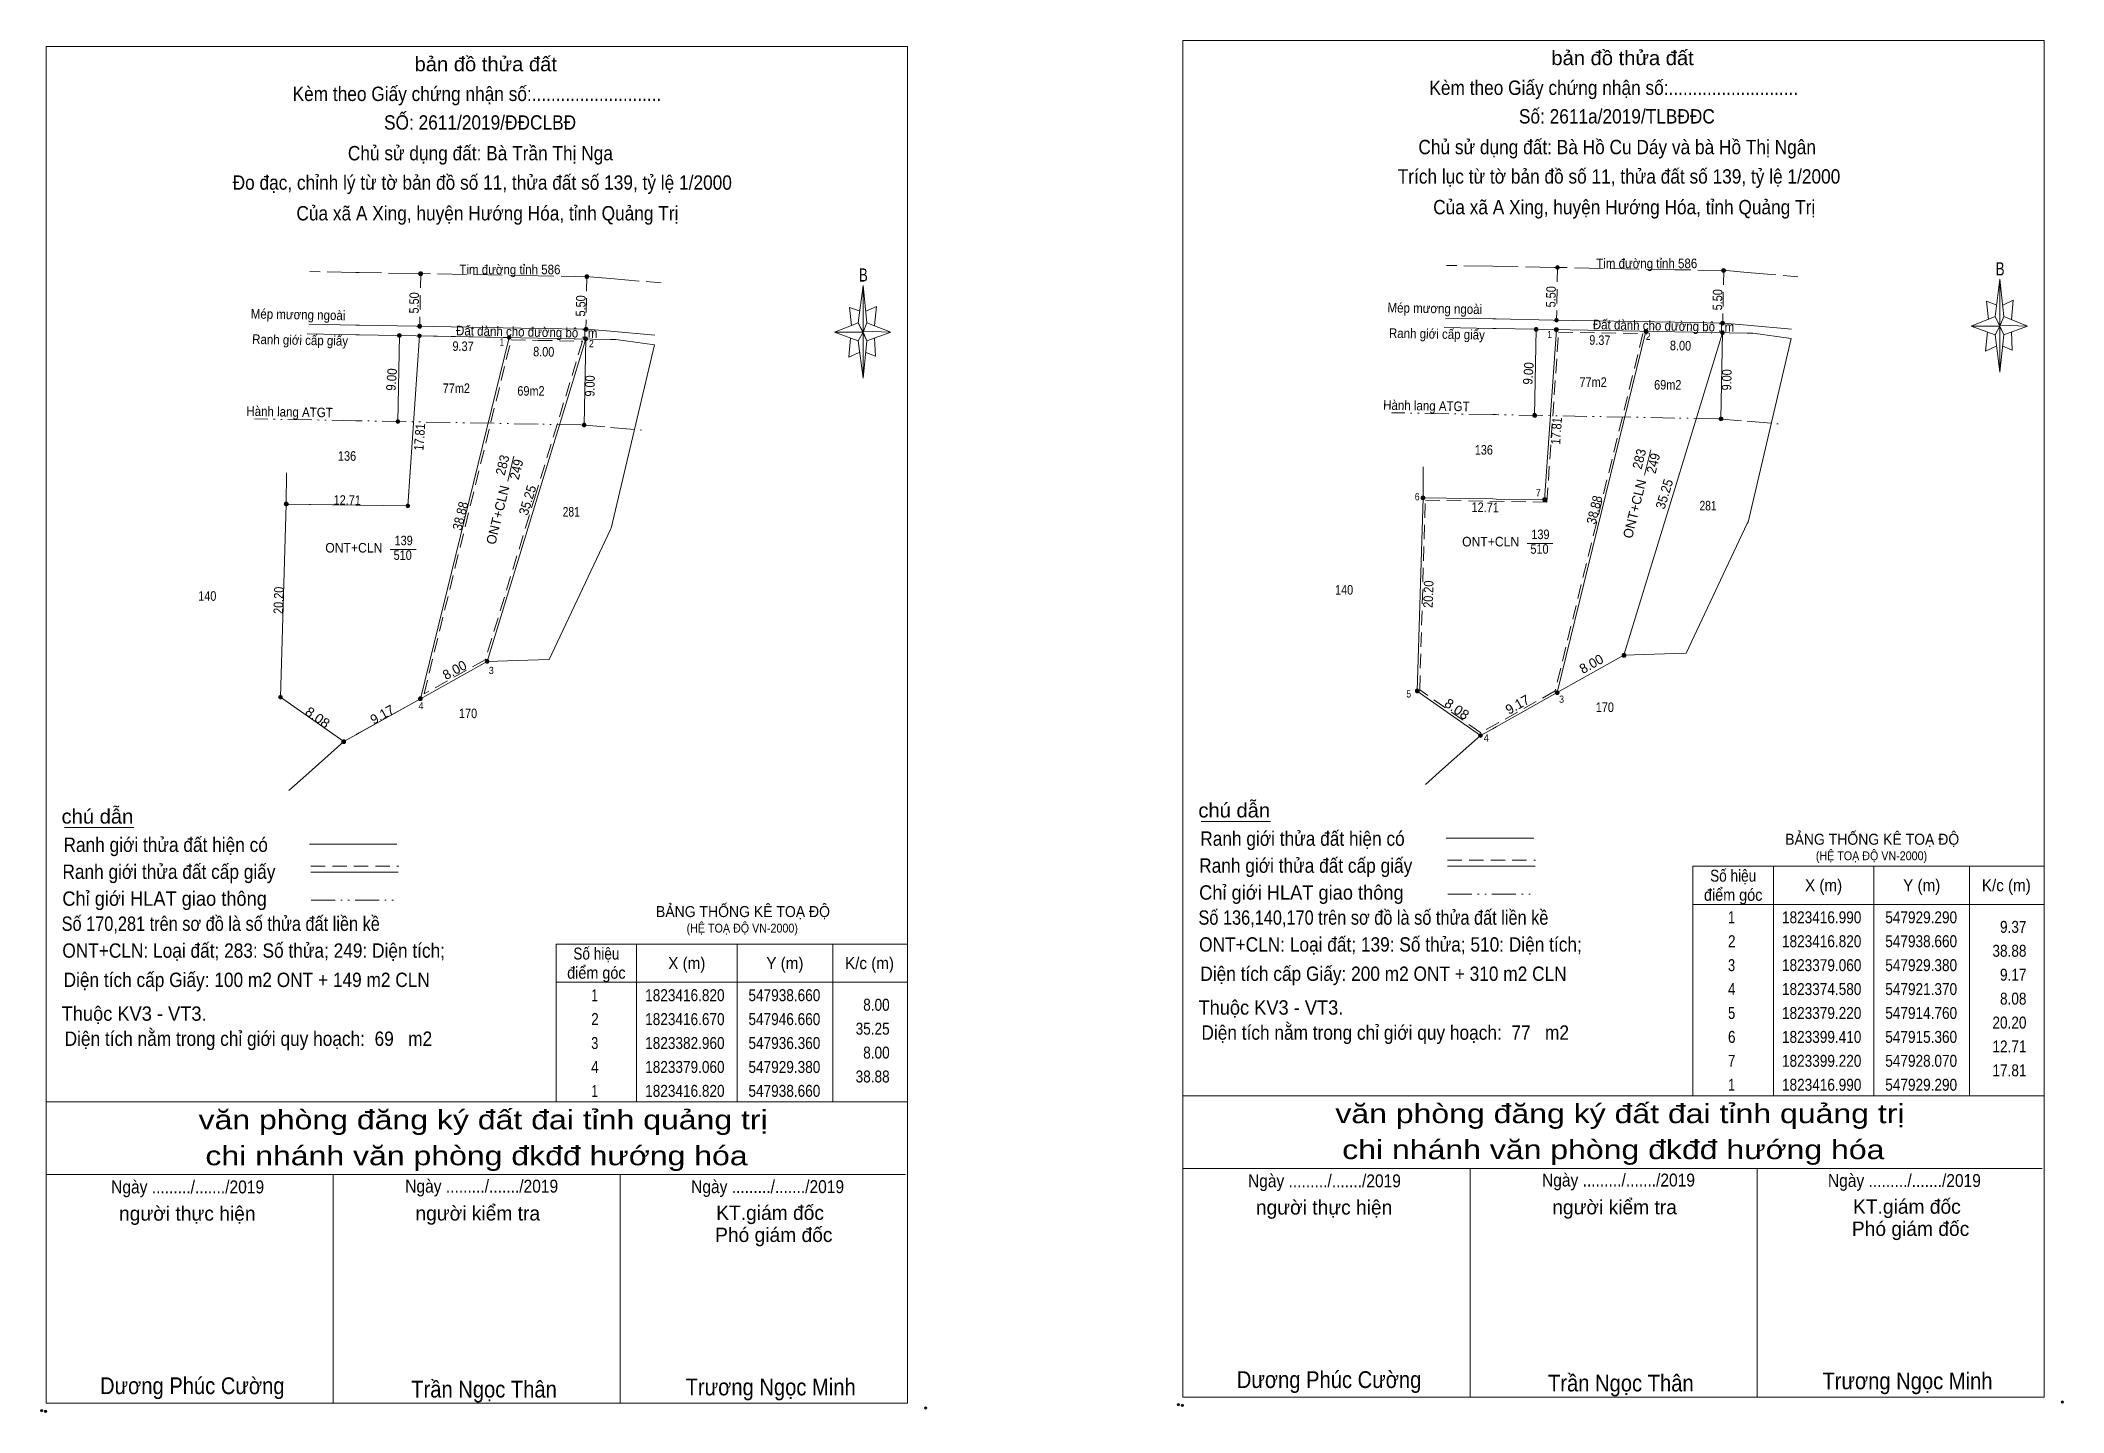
# Model space of a CAD drawing. Header units: metres. Extents: x 547522 to 547955, y 1823369 to 1823671.
# Drawn here: x 547522.4 to 547733.8, y 1823527.9 to 1823671.3 of the extents above; entities that cross this region are included whole.
import ezdxf
from ezdxf.enums import TextEntityAlignment as Align

# ---------------------------------------------------------------- set-up
doc = ezdxf.new("R2010")
doc.units = ezdxf.units.M
doc.header["$LTSCALE"] = 0.5
doc.header["$PDMODE"] = 32
doc.header["$PDSIZE"] = 0.25
for name, pattern in [('DASH_DOUBLE_DOT', [9.2, 5, -1.2, 0.3, -1.2, 0.3, -1.2]), ('DOT_DASHED', [7.7, 5, -1.2, 0.3, -1.2]), ('LONG_DASHED', [7.5, 6, -1.5]), ('MEDIUM_DASHED', [4.5, 3, -1.5])]:
    doc.linetypes.add(name, pattern=pattern)
for name, color, linetype, lineweight in [('1', 7, 'Continuous', 13), ('17', 7, 'Continuous', 13), ('5', 7, 'Continuous', 13), ('6', 7, 'Continuous', 13), ('63', 7, 'Continuous', 13), ('7', 7, 'Continuous', 13)]:
    doc.layers.add(name, color=color, linetype=linetype, lineweight=lineweight)

msp = doc.modelspace()

# ---------------------------------------------------------------- texts
at = {"layer": '1', "width": 0.95}
for s, p in [('283', (547689.9298, 1823627.4512)), ('283', (547571.1298, 1823626.8112)), ('249', (547572.5947, 1823626.3612)), ('249', (547691.3947, 1823627.0012))]:
    msp.add_text(s, height=1, rotation=76.252, dxfattribs=at).set_placement(p, align=Align.CENTER)
at = {"layer": '1'}
for p in [(547570.6431, 1823621.5962), (547689.4431, 1823622.2362)]:
    msp.add_text('ONT+CLN', height=1, rotation=76.252, dxfattribs=at).set_placement(p, align=Align.CENTER)
for s, width, p in [('139', 0.85, (547679.12, 1823619.19)), ('ONT+CLN', 0.95, (547555.115, 1823617.79)), ('510', 0.85, (547560.22, 1823617.02)), ('139', 0.85, (547560.32, 1823618.55)), ('ONT+CLN', 0.95, (547673.915, 1823618.43)), ('510', 0.85, (547679.02, 1823617.66))]:
    msp.add_text(s, height=1, dxfattribs=dict(at, width=width)).set_placement(p, align=Align.CENTER)
for s, height, width, p in [('BẢNG THỐNG KÊ TOẠ ĐỘ ', 1.15, 0.95, (547704.7, 1823587.25)), ('(HỆ TOẠ ĐỘ VN-2000)', 0.93, 0.9, (547707.9, 1823585.63)), ('BẢNG THỐNG KÊ TOẠ ĐỘ ', 1.15, 0.95, (547586.69, 1823579.69)), ('(HỆ TOẠ ĐỘ VN-2000)', 0.93, 0.9, (547589.89, 1823578.07))]:
    msp.add_text(s, height=height, dxfattribs=dict(at, width=width)).set_placement(p)
at = {"layer": '5'}
for s, height, width, p in [('bản đồ thửa đất', 1.5, 1.05, (547568.9, 1823668.09)), ('bản đồ thửa đất', 1.5, 1.05, (547687.7, 1823668.73)), ('Kèm theo Giấy chứng nhận số:...........................', 1.5, 0.9, (547567.98, 1823664.98)), ('Kèm theo Giấy chứng nhận số:...........................', 1.5, 0.9, (547686.78, 1823665.62)), ('SỐ: 2611/2019/ĐĐCLBĐ', 1.5, 0.9, (547568.305, 1823661.99)), ('Số: 2611a/2019/TLBĐĐC', 1.5, 0.9, (547687.105, 1823662.63)), ('Chủ sử dụng đất: Bà Trần Thị Nga', 1.5, 0.9, (547568.34, 1823658.78)), ('Chủ sử dụng đất: Bà Hồ Cu Dáy và bà Hồ Thị Ngân', 1.5, 0.9, (547687.14, 1823659.42)), ('Đo đạc, chỉnh lý từ tờ bản đồ số 11, thửa đất số 139, tỷ lệ 1/2000 ', 1.5, 0.9, (547568.785, 1823655.71)), ('Trích lục từ tờ bản đồ số 11, thửa đất số 139, tỷ lệ 1/2000 ', 1.5, 0.9, (547687.58, 1823656.35)), ('Của xã A Xing, huyện Hướng Hóa, tỉnh Quảng Trị', 1.5, 0.9, (547569.075, 1823652.5)), ('Của xã A Xing, huyện Hướng Hóa, tỉnh Quảng Trị', 1.5, 0.9, (547687.875, 1823653.14)), ('B', 1.378, 0.75, (547727.16, 1823646.75)), ('B', 1.378, 0.75, (547608.36, 1823646.11)), ('văn phòng đăng ký đất đai tỉnh quảng trị', 2, 1.25, (547568.625, 1823557.51)), ('văn phòng đăng ký đất đai tỉnh quảng trị', 2, 1.25, (547687.425, 1823558.15)), ('chi nhánh văn phòng đkđđ hướng hóa', 2, 1.25, (547567.935, 1823553.75)), ('chi nhánh văn phòng đkđđ hướng hóa', 2, 1.25, (547686.735, 1823554.39)), ('Ngày ........./......./2019', 1.35, 0.9, (547656.545, 1823551.45)), ('Ngày ........./......./2019', 1.35, 0.9, (547687.275, 1823551.53)), ('Ngày ........./......./2019', 1.35, 0.9, (547717.155, 1823551.48)), ('Ngày ........./......./2019', 1.35, 0.9, (547537.745, 1823550.81)), ('Ngày ........./......./2019', 1.35, 0.9, (547568.475, 1823550.89)), ('Ngày ........./......./2019', 1.35, 0.9, (547598.355, 1823550.84)), ('Dương Phúc Cường', 1.75, 0.9, (547538.23, 1823529.83)), ('Trần Ngọc Thân', 1.75, 0.9, (547568.72, 1823529.47)), ('Trương Ngọc Minh', 1.75, 0.9, (547598.675, 1823529.7)), ('Dương Phúc Cường', 1.75, 0.9, (547657.03, 1823530.47)), ('Trần Ngọc Thân', 1.75, 0.9, (547687.52, 1823530.11)), ('Trương Ngọc Minh', 1.75, 0.9, (547717.475, 1823530.34))]:
    msp.add_text(s, height=height, dxfattribs=dict(at, width=width)).set_placement(p, align=Align.CENTER)
for s, p in [('người kiểm tra', (547686.865, 1823548.62)), ('KT.giám đốc', (547717.415, 1823548.68)), ('người thực hiện', (547537.71, 1823547.96)), ('người kiểm tra', (547568.065, 1823547.98)), ('KT.giám đốc', (547598.615, 1823548.04)), ('người thực hiện', (547656.51, 1823548.6)), ('Phó giám đốc', (547599, 1823545.73)), ('Phó giám đốc', (547717.8, 1823546.37))]:
    msp.add_text(s, height=1.5, dxfattribs=at).set_placement(p, align=Align.CENTER)
at = {"layer": '6'}
for s, width, p in [('chú dẫn', 1.05, (547524.57, 1823589.46)), ('chú dẫn', 1.05, (547643.37, 1823590.1)), ('Ranh giới thửa đất hiện có ', 0.9, (547643.57, 1823587.14)), ('Ranh giới thửa đất hiện có ', 0.9, (547524.77, 1823586.5)), ('Ranh giới thửa đất cấp giấy', 0.9, (547524.66, 1823583.68)), ('Ranh giới thửa đất cấp giấy', 0.9, (547643.46, 1823584.32)), ('Chỉ giới HLAT giao thông', 0.95, (547524.65, 1823580.87)), ('Chỉ giới HLAT giao thông', 0.95, (547643.45, 1823581.51)), ('Số 136,140,170 trên sơ đồ là số thửa đất liền kề', 0.85, (547643.38, 1823578.89)), ('Số 170,281 trên sơ đồ là số thửa đất liền kề', 0.85, (547524.58, 1823578.25)), ('ONT+CLN: Loại đất; 283: Số thửa; 249: Diện tích;', 0.9, (547524.65, 1823575.44)), ('ONT+CLN: Loại đất; 139: Số thửa; 510: Diện tích;', 0.9, (547643.45, 1823576.08)), ('Diện tích cấp Giấy: 100 m2 ONT + 149 m2 CLN ', 0.9, (547524.78, 1823572.38)), ('Diện tích cấp Giấy: 200 m2 ONT + 310 m2 CLN ', 0.9, (547643.58, 1823573.02)), ('Thuộc KV3 - VT3.', 0.95, (547524.58, 1823568.85)), ('Thuộc KV3 - VT3.', 0.95, (547643.38, 1823569.49)), ('Diện tích nằm trong chỉ giới quy hoạch:  69   m2', 0.9, (547524.89, 1823566.23)), ('Diện tích nằm trong chỉ giới quy hoạch:  77   m2', 0.9, (547643.69, 1823566.87))]:
    msp.add_text(s, height=1.5, dxfattribs=dict(at, width=width)).set_placement(p)
at = {"layer": '63'}
for s, height, rotation, width, p in [('9.37', 1, 358.961, 0.85, (547566.5209, 1823638.8498)), ('8.00', 1, 358.926, 0.85, (547574.9506, 1823638.2788)), ('9.37', 0.9999, 358.961, 0.85, (547685.3209, 1823639.4898)), ('8.00', 0.9999, 358.926, 0.85, (547693.7506, 1823638.9188)), ('17.81', 1, 86.073, 0.85, (547562.4782, 1823629.8308)), ('17.81', 1, 86.073, 0.85, (547681.2782, 1823630.4708)), ('35.25', 0.9999, 73.01, 0.95, (547573.7441, 1823623.1189)), ('35.25', 0.9998, 73.01, 0.95, (547692.5441, 1823623.7589)), ('12.71', 1, 359.144, 0.85, (547554.4175, 1823622.769)), ('38.88', 1, 76.192, 0.9, (547566.7313, 1823621.5007)), ('38.88', 1, 76.192, 0.9, (547566.7313, 1823621.5007)), ('12.71', 1, 359.144, 0.85, (547673.3375, 1823622.009)), ('38.88', 1, 76.192, 0.9, (547685.2413, 1823622.1307)), ('20.20', 1, 88.298, 0.85, (547547.7537, 1823612.7801)), ('20.20', 1, 88.298, 0.85, (547667.9037, 1823613.4201)), ('8.08', 1, 324.932, 1.05, (547551.0427, 1823600.1427)), ('8.08', 1, 324.932, 1.05, (547670.1027, 1823601.0227))]:
    msp.add_text(s, height=height, rotation=rotation, dxfattribs=dict(at, width=width)).set_placement(p, align=Align.CENTER)
for s, height, rotation, p in [('8.00', 0.9999, 29.194, (547565.8861, 1823605.0751)), ('8.00', 0.9998, 29.194, (547684.6862, 1823605.7151)), ('9.17', 1, 29.218, (547558.3209, 1823600.4173)), ('9.17', 1, 29.218, (547676.9609, 1823601.4573))]:
    msp.add_text(s, height=height, rotation=rotation, dxfattribs=at).set_placement(p, align=Align.CENTER)
for s, width, p in [('Số hiệu', 0.85, (547699.26, 1823583.39)), ('điểm góc', 0.9, (547699.26, 1823581.39)), ('X (m)', 0.95, (547708.71, 1823582.39)), ('Y (m)', 0.95, (547718.965, 1823582.39)), ('K/c (m)', 0.95, (547727.805, 1823582.39)), (' 1', 0.75, (547698.91, 1823579.04)), ('1823416.990', 0.85, (547708.51, 1823579.04)), ('547929.290', 0.85, (547718.91, 1823579.04)), ('Số hiệu', 0.85, (547580.46, 1823575.25)), (' 2', 0.85, (547698.915, 1823576.54)), ('1823416.820', 0.85, (547708.51, 1823576.54)), ('547938.660', 0.85, (547718.91, 1823576.54)), ('điểm góc', 0.9, (547580.46, 1823573.25)), ('X (m)', 0.95, (547589.91, 1823574.25)), ('Y (m)', 0.95, (547600.165, 1823574.25)), ('K/c (m)', 0.95, (547609.005, 1823574.25)), (' 3', 0.8, (547698.905, 1823574.04)), ('1823379.060', 0.85, (547708.51, 1823574.04)), ('547929.380', 0.85, (547718.91, 1823574.04)), (' 1', 0.75, (547580.11, 1823570.9)), ('1823416.820', 0.85, (547589.71, 1823570.9)), ('547938.660', 0.85, (547600.11, 1823570.9)), (' 4', 0.85, (547698.91, 1823571.54)), ('1823374.580', 0.85, (547708.51, 1823571.54)), ('547921.370', 0.85, (547718.91, 1823571.54)), (' 2', 0.85, (547580.115, 1823568.4)), ('1823416.670', 0.85, (547589.71, 1823568.4)), ('547946.660', 0.85, (547600.11, 1823568.4)), (' 5', 0.8, (547698.915, 1823569.04)), ('1823379.220', 0.85, (547708.51, 1823569.04)), ('547914.760', 0.85, (547718.91, 1823569.04)), (' 6', 0.85, (547698.915, 1823566.54)), ('1823399.410', 0.85, (547708.51, 1823566.54)), ('547915.360', 0.85, (547718.91, 1823566.54)), (' 3', 0.8, (547580.105, 1823565.9)), ('1823382.960', 0.85, (547589.71, 1823565.9)), ('547936.360', 0.85, (547600.11, 1823565.9)), (' 7', 0.8, (547698.915, 1823564.04)), ('1823399.220', 0.85, (547708.51, 1823564.04)), ('547928.070', 0.85, (547718.91, 1823564.04)), (' 4', 0.85, (547580.11, 1823563.4)), ('1823379.060', 0.85, (547589.71, 1823563.4)), ('547929.380', 0.85, (547600.11, 1823563.4)), (' 1', 0.75, (547580.11, 1823560.9)), ('1823416.820', 0.85, (547589.71, 1823560.9)), ('547938.660', 0.85, (547600.11, 1823560.9)), (' 1', 0.75, (547698.91, 1823561.54)), ('1823416.990', 0.85, (547708.51, 1823561.54)), ('547929.290', 0.85, (547718.91, 1823561.54))]:
    msp.add_text(s, height=1.25, dxfattribs=dict(at, width=width)).set_placement(p, align=Align.CENTER)
at = {"layer": '63', "width": 0.85}
for s, p in [('9.37', (547729.91, 1823578.04)), ('38.88', (547729.91, 1823575.54)), ('9.17', (547729.91, 1823573.04)), ('8.08', (547729.91, 1823570.54)), ('8.00', (547611.11, 1823569.9)), ('35.25', (547611.11, 1823567.4)), ('20.20', (547729.91, 1823568.04)), ('8.00', (547611.11, 1823564.9)), ('12.71', (547729.91, 1823565.54)), ('38.88', (547611.11, 1823562.4)), ('17.81', (547729.91, 1823563.04))]:
    msp.add_text(s, height=1.25, dxfattribs=at).set_placement(p, align=Align.RIGHT)
at = {"layer": '7'}
for s, width, p in [('Tim đường tỉnh 586', 0.9, (547571.425, 1823646.87)), ('Tim đường tỉnh 586', 0.9, (547690.225, 1823647.51)), ('77m2', 0.85, (547565.825, 1823634.46)), ('69m2', 0.85, (547573.625, 1823634.18)), ('77m2', 0.85, (547684.625, 1823635.1)), ('69m2', 0.85, (547692.425, 1823634.82)), ('136', 0.85, (547673.205, 1823628.02)), ('136', 0.85, (547554.405, 1823627.38)), ('281', 0.8, (547577.835, 1823621.55)), ('281', 0.8, (547696.635, 1823622.19)), ('140', 0.85, (547658.6, 1823613.39)), ('140', 0.85, (547539.8, 1823612.75)), ('170', 0.85, (547567.05, 1823600.48)), ('170', 0.85, (547685.85, 1823601.12))]:
    msp.add_text(s, height=1, dxfattribs=dict(at, width=width)).set_placement(p, align=Align.CENTER)
for s, height, rotation, width, p in [('5.50', 1, 88.958, 0.85, (547680.7106, 1823644.5109)), ('5.50', 1, 88.958, 0.85, (547561.9106, 1823643.8709)), ('5.50', 1, 88.958, 0.85, (547579.3206, 1823643.5609)), ('Mép mương ngoài', 1, 358.939, 0.9, (547668.0757, 1823642.8016)), ('5.50', 1, 88.958, 0.85, (547698.1206, 1823644.2009)), ('Mép mương ngoài', 1, 358.939, 0.9, (547549.2757, 1823642.1616)), ('Đất dành cho đường bộ 1m', 1, 358.926, 0.9, (547573.1756, 1823640.357)), ('Đất dành cho đường bộ 1m', 0.9999, 358.926, 0.9, (547691.9756, 1823640.997)), ('Ranh giới cấp giấy', 1, 358.923, 0.9, (547549.4906, 1823639.4977)), ('Ranh giới cấp giấy', 0.9999, 358.923, 0.9, (547668.2906, 1823640.1377)), ('9.00', 0.9999, 85.991, 0.9, (547678.3509, 1823636.4751)), ('9.00', 1, 85.991, 0.9, (547559.5509, 1823635.835)), ('9.00', 1, 88.918, 0.85, (547580.2814, 1823635.1906)), ('9.00', 0.9999, 88.918, 0.85, (547699.0814, 1823635.8306)), ('Hành lang ATGT', 1, 358.934, 0.9, (547548.3907, 1823631.9947)), ('Hành lang ATGT', 0.9999, 358.934, 0.9, (547667.1907, 1823632.6347))]:
    msp.add_text(s, height=height, rotation=rotation, dxfattribs=dict(at, width=width)).set_placement(p, align=Align.CENTER)
for s, width, p in [(' 1', 0.9, (547570.83, 1823639.41)), (' 2', 0.9, (547580.19, 1823639.25)), (' 1', 0.9, (547680.33, 1823640.21)), (' 2', 0.9, (547690.63, 1823640.01)), (' 7', 0.95, (547679.16, 1823623.68)), (' 6', 0.9, (547666.49, 1823623.25)), (' 3', 0.95, (547569.74, 1823605.09)), (' 5', 0.9, (547665.61, 1823602.64)), (' 4', 0.95, (547562.4, 1823601.39)), (' 3', 0.95, (547681.59, 1823602.09)), (' 4', 0.95, (547673.72, 1823598.03))]:
    msp.add_text(s, height=0.75, dxfattribs=dict(at, width=width)).set_placement(p, align=Align.RIGHT)

# ---------------------------------------------------------------- hatches: boundary and pattern name
at = {"layer": '63'}
for points in [[(547681.1, 1823647.58, 1), (547680.7, 1823647.58, 1)], [(547562.3, 1823646.94, 1), (547561.9, 1823646.94, 1)], [(547579.67, 1823646.62, 1), (547579.27, 1823646.62, 1)], [(547698.47, 1823647.26, 1), (547698.07, 1823647.26, 1)], [(547562.2, 1823641.44, 1), (547561.8, 1823641.44, 1)], [(547579.57, 1823641.12, 1), (547579.17, 1823641.12, 1)], [(547678.87, 1823641.12, 1), (547678.47, 1823641.12, 1)], [(547680.98, 1823641.08, 1), (547680.58, 1823641.08, 1)], [(547681, 1823642.08, 1), (547680.6, 1823642.08, 1)], [(547698.37, 1823641.76, 1), (547697.97, 1823641.76, 1)], [(547560.07, 1823640.48, 1), (547559.67, 1823640.48, 1)], [(547562.18, 1823640.44, 1), (547561.78, 1823640.44, 1)], [(547571.55, 1823640.27, 1), (547571.15, 1823640.27, 1)], [(547579.55, 1823640.12, 1), (547579.15, 1823640.12, 1)], [(547690.35, 1823640.91, 1), (547689.95, 1823640.91, 1)], [(547698.35, 1823640.76, 1), (547697.95, 1823640.76, 1)], [(547559.91, 1823631.48, 1), (547559.51, 1823631.48, 1)], [(547579.38, 1823631.12, 1), (547578.98, 1823631.12, 1)], [(547678.71, 1823632.12, 1), (547678.31, 1823632.12, 1)], [(547698.18, 1823631.76, 1), (547697.78, 1823631.76, 1)], [(547548.25, 1823622.86, 1), (547547.85, 1823622.86, 1)], [(547560.96, 1823622.67, 1), (547560.56, 1823622.67, 1)], [(547667.05, 1823623.5, 1), (547666.65, 1823623.5, 1)], [(547679.76, 1823623.31, 1), (547679.36, 1823623.31, 1)], [(547569.25, 1823606.41, 1), (547568.85, 1823606.41, 1)], [(547688.05, 1823607.05, 1), (547687.65, 1823607.05, 1)], [(547666.45, 1823603.31, 1), (547666.05, 1823603.31, 1)], [(547681.07, 1823603.15, 1), (547680.67, 1823603.15, 1)], [(547547.65, 1823602.67, 1), (547547.25, 1823602.67, 1)], [(547562.27, 1823602.51, 1), (547561.87, 1823602.51, 1)], [(547554.26, 1823598.03, 1), (547553.86, 1823598.03, 1)], [(547673.06, 1823598.67, 1), (547672.66, 1823598.67, 1)]]:
    msp.add_hatch(color=256, dxfattribs=at).paths.add_polyline_path(points)

# ---------------------------------------------------------------- linework, layer by layer
at = {"layer": '1'}
msp.add_lwpolyline([(547561.98, 1823640.44), (547571.35, 1823640.27), (547562.07, 1823602.51), (547554.06, 1823598.03), (547547.45, 1823602.67), (547548.05, 1823622.86), (547560.76, 1823622.67)], close=True, dxfattribs=at)
at = {"layer": '1', "linetype": 'MEDIUM_DASHED'}
for points in [[(547574.13, 1823623.89), (547568.84, 1823606.58), (547562.45, 1823603.01), (547571.55, 1823640.02), (547574.37, 1823639.96)], [(547574.37, 1823639.96), (547579.01, 1823639.88), (547574.13, 1823623.89)]]:
    msp.add_lwpolyline(points, dxfattribs=at)
msp.add_lwpolyline([(547681.01, 1823640.83), (547689.83, 1823640.67), (547680.65, 1823603.32), (547672.88, 1823598.96), (547666.5, 1823603.44), (547667.09, 1823623.25), (547679.79, 1823623.06)], close=True, dxfattribs=at)
at = {"layer": '17'}
for p, q in [((547524.88, 1823589.05), (547532.12, 1823589.05)), ((547643.68, 1823589.69), (547650.92, 1823589.69))]:
    msp.add_line(p, q, dxfattribs=at)
at = {"layer": '5'}
for p, q in [((547607.83, 1823641.81), (547608.33, 1823645.71)), ((547726.63, 1823642.45), (547727.13, 1823646.35)), ((547608.73, 1823641.81), (547611.23, 1823640.81)), ((547726.63, 1823640.55), (547724.13, 1823641.45)), ((547727.53, 1823642.45), (547730.03, 1823641.45)), ((547607.83, 1823639.91), (547605.33, 1823640.81)), ((547608.73, 1823639.91), (547608.33, 1823636.01)), ((547609.53, 1823640.21), (547609.63, 1823638.31)), ((547727.53, 1823640.55), (547727.13, 1823636.65)), ((547728.43, 1823638.95), (547727.43, 1823639.35)), ((547728.33, 1823640.85), (547728.43, 1823638.95)), ((547609.63, 1823638.31), (547608.63, 1823638.71)), ((547641.76, 1823561.01), (547731.76, 1823561.01)), ((547522.96, 1823560.37), (547612.96, 1823560.37)), ((547522.96, 1823552.77), (547612.76, 1823552.77)), ((547522.96, 1823552.77), (547612.76, 1823552.77)), ((547522.96, 1823552.77), (547612.76, 1823552.77)), ((547552.96, 1823528.87), (547552.96, 1823552.77)), ((547582.96, 1823528.87), (547582.96, 1823552.77)), ((547641.76, 1823553.41), (547731.56, 1823553.41)), ((547641.76, 1823553.41), (547731.56, 1823553.41)), ((547641.76, 1823553.41), (547731.56, 1823553.41)), ((547671.76, 1823529.51), (547671.76, 1823553.41)), ((547701.76, 1823529.51), (547701.76, 1823553.41))]:
    msp.add_line(p, q, dxfattribs=at)
for points in [[(547641.76, 1823671.31), (547731.76, 1823671.31), (547731.76, 1823529.51), (547641.76, 1823529.51)], [(547522.96, 1823670.67), (547612.96, 1823670.67), (547612.96, 1823528.87), (547522.96, 1823528.87)], [(547608.33, 1823645.71), (547608.73, 1823641.81), (547608.33, 1823640.81)], [(547727.13, 1823646.35), (547727.53, 1823642.45), (547727.13, 1823641.45)], [(547608.33, 1823640.81), (547605.33, 1823640.81), (547607.83, 1823641.81), (547608.73, 1823639.91), (547611.23, 1823640.81), (547608.33, 1823640.91)], [(547727.13, 1823641.45), (547724.13, 1823641.45), (547726.63, 1823642.45), (547727.53, 1823640.55), (547730.03, 1823641.45), (547727.13, 1823641.55)], [(547727.13, 1823641.45), (547727.13, 1823636.65), (547726.63, 1823640.55)], [(547608.33, 1823640.81), (547608.33, 1823636.01), (547607.83, 1823639.91)]]:
    msp.add_lwpolyline(points, close=True, dxfattribs=at)
for points in [[(547608.03, 1823643.01), (547606.93, 1823643.41), (547607.13, 1823641.51)], [(547608.63, 1823643.01), (547609.73, 1823643.51), (547609.53, 1823641.51)], [(547726.83, 1823643.65), (547725.73, 1823644.05), (547725.93, 1823642.15)], [(547727.43, 1823643.65), (547728.53, 1823644.15), (547728.33, 1823642.15)], [(547608.33, 1823640.81), (547607.83, 1823641.81), (547605.33, 1823640.81)], [(547727.13, 1823641.45), (547726.63, 1823642.45), (547724.13, 1823641.45)], [(547727.13, 1823641.45), (547727.53, 1823640.55), (547730.03, 1823641.45)], [(547607.03, 1823640.21), (547606.83, 1823638.21), (547607.93, 1823638.71)], [(547608.33, 1823640.81), (547608.73, 1823639.91), (547611.23, 1823640.81)], [(547725.83, 1823640.85), (547725.63, 1823638.85), (547726.73, 1823639.35)], [(547612.96, 1823528.87), (547522.96, 1823528.87), (547522.96, 1823552.77)], [(547731.76, 1823529.51), (547641.76, 1823529.51), (547641.76, 1823553.41)]]:
    msp.add_lwpolyline(points, dxfattribs=at)
for p in [(547522.49, 1823528.1), (547522.89, 1823528.03), (547641.29, 1823528.74), (547641.69, 1823528.67)]:
    msp.add_point(p, dxfattribs=at)
at = {"layer": '6'}
for p, q in [((547550.48, 1823587.31), (547559.62, 1823587.31)), ((547669.28, 1823587.95), (547678.42, 1823587.95)), ((547550.62, 1823584.38), (547559.76, 1823584.38)), ((547669.42, 1823585.02), (547678.56, 1823585.02))]:
    msp.add_line(p, q, dxfattribs=at)
at = {"layer": '6', "linetype": 'MEDIUM_DASHED'}
for p, q in [((547550.62, 1823585), (547559.82, 1823585)), ((547669.42, 1823585.64), (547678.62, 1823585.64))]:
    msp.add_line(p, q, dxfattribs=at)
at = {"layer": '6'}
for p in [(547614.86, 1823528.37), (547733.66, 1823529.01)]:
    msp.add_point(p, dxfattribs=at)
at = {"layer": '63'}
for p, q in [((547571.21, 1823625.24), (547571.85, 1823627.87)), ((547690.01, 1823625.88), (547690.65, 1823628.51)), ((547558.92, 1823618.11), (547561.63, 1823618.11)), ((547677.72, 1823618.75), (547680.43, 1823618.75)), ((547703.46, 1823585.01), (547703.46, 1823561.01)), ((547713.96, 1823585.01), (547713.96, 1823561.01)), ((547723.96, 1823585.01), (547723.96, 1823561.01)), ((547695.06, 1823581.01), (547731.76, 1823581.01)), ((547584.66, 1823576.87), (547584.66, 1823560.37)), ((547595.16, 1823576.87), (547595.16, 1823560.37)), ((547605.16, 1823576.87), (547605.16, 1823560.37)), ((547576.26, 1823572.87), (547612.96, 1823572.87))]:
    msp.add_line(p, q, dxfattribs=at)
at = {"layer": '63', "linetype": 'DASH_DOUBLE_DOT'}
for p, q in [((547669.45, 1823582.1), (547678.65, 1823582.1)), ((547550.65, 1823581.46), (547559.85, 1823581.46))]:
    msp.add_line(p, q, dxfattribs=at)
at = {"layer": '63'}
for points in [[(547695.06, 1823585.01), (547731.76, 1823585.01), (547731.76, 1823561.01), (547695.06, 1823561.01)], [(547576.26, 1823576.87), (547612.96, 1823576.87), (547612.96, 1823560.37), (547576.26, 1823560.37)]]:
    msp.add_lwpolyline(points, close=True, dxfattribs=at)
for centre in [(547680.9, 1823647.58), (547562.1, 1823646.94), (547579.47, 1823646.62), (547698.27, 1823647.26), (547562, 1823641.44), (547579.37, 1823641.12), (547678.67, 1823641.12), (547680.78, 1823641.08), (547680.8, 1823642.08), (547698.17, 1823641.76), (547559.87, 1823640.48), (547561.98, 1823640.44), (547571.35, 1823640.27), (547579.35, 1823640.12), (547690.15, 1823640.91), (547698.15, 1823640.76), (547559.71, 1823631.48), (547579.18, 1823631.12), (547678.51, 1823632.12), (547697.98, 1823631.76), (547548.05, 1823622.86), (547560.76, 1823622.67), (547666.85, 1823623.5), (547679.56, 1823623.31), (547569.05, 1823606.41), (547687.85, 1823607.05), (547666.25, 1823603.31), (547680.87, 1823603.15), (547547.45, 1823602.67), (547562.07, 1823602.51), (547554.06, 1823598.03), (547672.86, 1823598.67)]:
    msp.add_circle(centre, 0.2, dxfattribs=at)
at = {"layer": '7', "linetype": 'LONG_DASHED'}
for p, q in [((547674.13, 1823647.71), (547669.3, 1823647.8)), ((547680.54, 1823647.59), (547674.48, 1823647.7)), ((547555.33, 1823647.07), (547550.5, 1823647.16)), ((547561.74, 1823646.95), (547555.68, 1823647.06)), ((547579.77, 1823646.61), (547581.94, 1823646.42)), ((547581.94, 1823646.42), (547587.22, 1823645.97)), ((547698.57, 1823647.25), (547700.74, 1823647.06)), ((547700.74, 1823647.06), (547706.02, 1823646.61))]:
    msp.add_line(p, q, dxfattribs=at)
at = {"layer": '7', "linetype": 'DOT_DASHED'}
for p, q in [((547674.48, 1823647.7), (547674.13, 1823647.71)), ((547555.68, 1823647.06), (547555.33, 1823647.07))]:
    msp.add_line(p, q, dxfattribs=at)
at = {"layer": '7', "linetype": 'MEDIUM_DASHED'}
for p, q in [((547562.1, 1823646.94), (547562, 1823641.44)), ((547579.47, 1823646.62), (547579.37, 1823641.12)), ((547680.9, 1823647.58), (547680.8, 1823642.08)), ((547698.27, 1823647.26), (547698.17, 1823641.76))]:
    msp.add_line(p, q, dxfattribs=at)
at = {"layer": '7'}
for p, q in [((547555.33, 1823641.57), (547550.4, 1823641.66)), ((547555.68, 1823641.56), (547555.33, 1823641.57)), ((547561.64, 1823641.45), (547555.68, 1823641.56)), ((547674.13, 1823641.2), (547669.05, 1823641.3)), ((547674.13, 1823642.21), (547669.2, 1823642.3)), ((547674.48, 1823642.2), (547674.13, 1823642.21)), ((547680.44, 1823642.09), (547674.48, 1823642.2)), ((547698.23, 1823641.76), (547700.74, 1823641.55)), ((547700.74, 1823641.55), (547705.37, 1823641.15)), ((547555.33, 1823640.56), (547550.25, 1823640.66)), ((547555.68, 1823640.56), (547555.33, 1823640.56)), ((547561.62, 1823640.45), (547555.68, 1823640.56)), ((547559.71, 1823631.48), (547559.87, 1823640.48)), ((547560.76, 1823622.67), (547561.98, 1823640.44)), ((547562.07, 1823602.51), (547571.35, 1823640.27)), ((547579.18, 1823631.12), (547579.35, 1823640.12)), ((547579.43, 1823641.12), (547581.94, 1823640.91)), ((547581.94, 1823640.91), (547586.57, 1823640.51)), ((547586.52, 1823639.51), (547582.01, 1823620.34)), ((547674.48, 1823641.2), (547674.13, 1823641.2)), ((547680.42, 1823641.09), (547674.48, 1823641.2)), ((547678.51, 1823632.12), (547678.67, 1823641.12)), ((547679.56, 1823623.31), (547680.78, 1823641.08)), ((547680.87, 1823603.15), (547690.15, 1823640.91)), ((547697.98, 1823631.76), (547698.15, 1823640.76)), ((547705.32, 1823640.15), (547700.81, 1823620.98)), ((547666.85, 1823623.5), (547666.88, 1823626.75)), ((547548.05, 1823622.86), (547548.08, 1823626.11)), ((547548.05, 1823622.86), (547555.33, 1823622.75)), ((547666.85, 1823623.5), (547674.13, 1823623.39)), ((547569.05, 1823606.41), (547562.07, 1823602.51)), ((547687.85, 1823607.05), (547680.87, 1823603.15)), ((547562.07, 1823602.51), (547555.68, 1823598.94)), ((547680.87, 1823603.15), (547674.48, 1823599.58)), ((547674.13, 1823599.38), (547672.86, 1823598.67)), ((547674.48, 1823599.58), (547674.13, 1823599.38)), ((547554.06, 1823598.03), (547550.1, 1823594.5)), ((547555.33, 1823598.74), (547554.06, 1823598.03)), ((547555.68, 1823598.94), (547555.33, 1823598.74)), ((547672.86, 1823598.67), (547668.9, 1823595.14)), ((547668.9, 1823595.14), (547667.12, 1823593.55)), ((547550.1, 1823594.5), (547548.32, 1823592.91))]:
    msp.add_line(p, q, dxfattribs=at)
at = {"layer": '7', "linetype": 'DASH_DOUBLE_DOT'}
for p, q in [((547555.33, 1823631.57), (547544.75, 1823631.76)), ((547555.68, 1823631.56), (547555.33, 1823631.57)), ((547578.85, 1823631.13), (547581.94, 1823630.87)), ((547581.94, 1823630.87), (547585.58, 1823630.56)), ((547674.13, 1823632.21), (547663.55, 1823632.4)), ((547674.48, 1823632.2), (547674.13, 1823632.21)), ((547697.65, 1823631.77), (547700.74, 1823631.51)), ((547700.74, 1823631.51), (547704.38, 1823631.2))]:
    msp.add_line(p, q, dxfattribs=at)
at = {"layer": '7', "linetype": 'LONG_DASHED'}
for points in [[(547579.77, 1823646.61), (547574.37, 1823646.71), (547561.74, 1823646.95)], [(547698.57, 1823647.25), (547693.17, 1823647.35), (547680.54, 1823647.59)]]:
    msp.add_lwpolyline(points, dxfattribs=at)
at = {"layer": '7'}
for points in [[(547579.37, 1823641.12), (547574.37, 1823641.21), (547561.64, 1823641.45)], [(547698.17, 1823641.76), (547693.17, 1823641.85), (547680.44, 1823642.09)], [(547581.94, 1823640.07), (547574.37, 1823640.21), (547561.62, 1823640.45)], [(547579.35, 1823640.12), (547574.37, 1823623.82), (547569.05, 1823606.41)], [(547586.52, 1823639.51), (547582.5, 1823640.06), (547581.94, 1823640.07)], [(547700.74, 1823640.71), (547693.17, 1823640.85), (547680.42, 1823641.09)], [(547698.15, 1823640.76), (547693.17, 1823624.46), (547687.85, 1823607.05)], [(547705.32, 1823640.15), (547701.3, 1823640.7), (547700.74, 1823640.71)], [(547554.06, 1823598.03), (547547.45, 1823602.67), (547548.05, 1823622.86)], [(547555.33, 1823622.75), (547555.68, 1823622.74), (547560.76, 1823622.67)], [(547672.86, 1823598.67), (547666.25, 1823603.31), (547666.85, 1823623.5)], [(547674.13, 1823623.39), (547674.48, 1823623.38), (547679.56, 1823623.31)], [(547582.01, 1823620.34), (547581.94, 1823620.19), (547575.54, 1823606.62)], [(547700.81, 1823620.98), (547700.74, 1823620.83), (547694.34, 1823607.26)], [(547575.54, 1823606.62), (547574.37, 1823606.58), (547569.05, 1823606.41)], [(547694.34, 1823607.26), (547693.17, 1823607.22), (547687.85, 1823607.05)]]:
    msp.add_lwpolyline(points, dxfattribs=at)
at = {"layer": '7', "linetype": 'DASH_DOUBLE_DOT'}
for points in [[(547578.85, 1823631.13), (547574.37, 1823631.21), (547555.68, 1823631.56)], [(547697.65, 1823631.77), (547693.17, 1823631.85), (547674.48, 1823632.2)]]:
    msp.add_lwpolyline(points, dxfattribs=at)

msp.set_redraw_order([(e.dxf.handle, doc.entitydb.next_handle()) for e in msp.query("TEXT MTEXT ATTDEF DIMENSION ARC_DIMENSION")])  # texts and dimensions are drawn at this point

doc.saveas('drawing.dxf')
